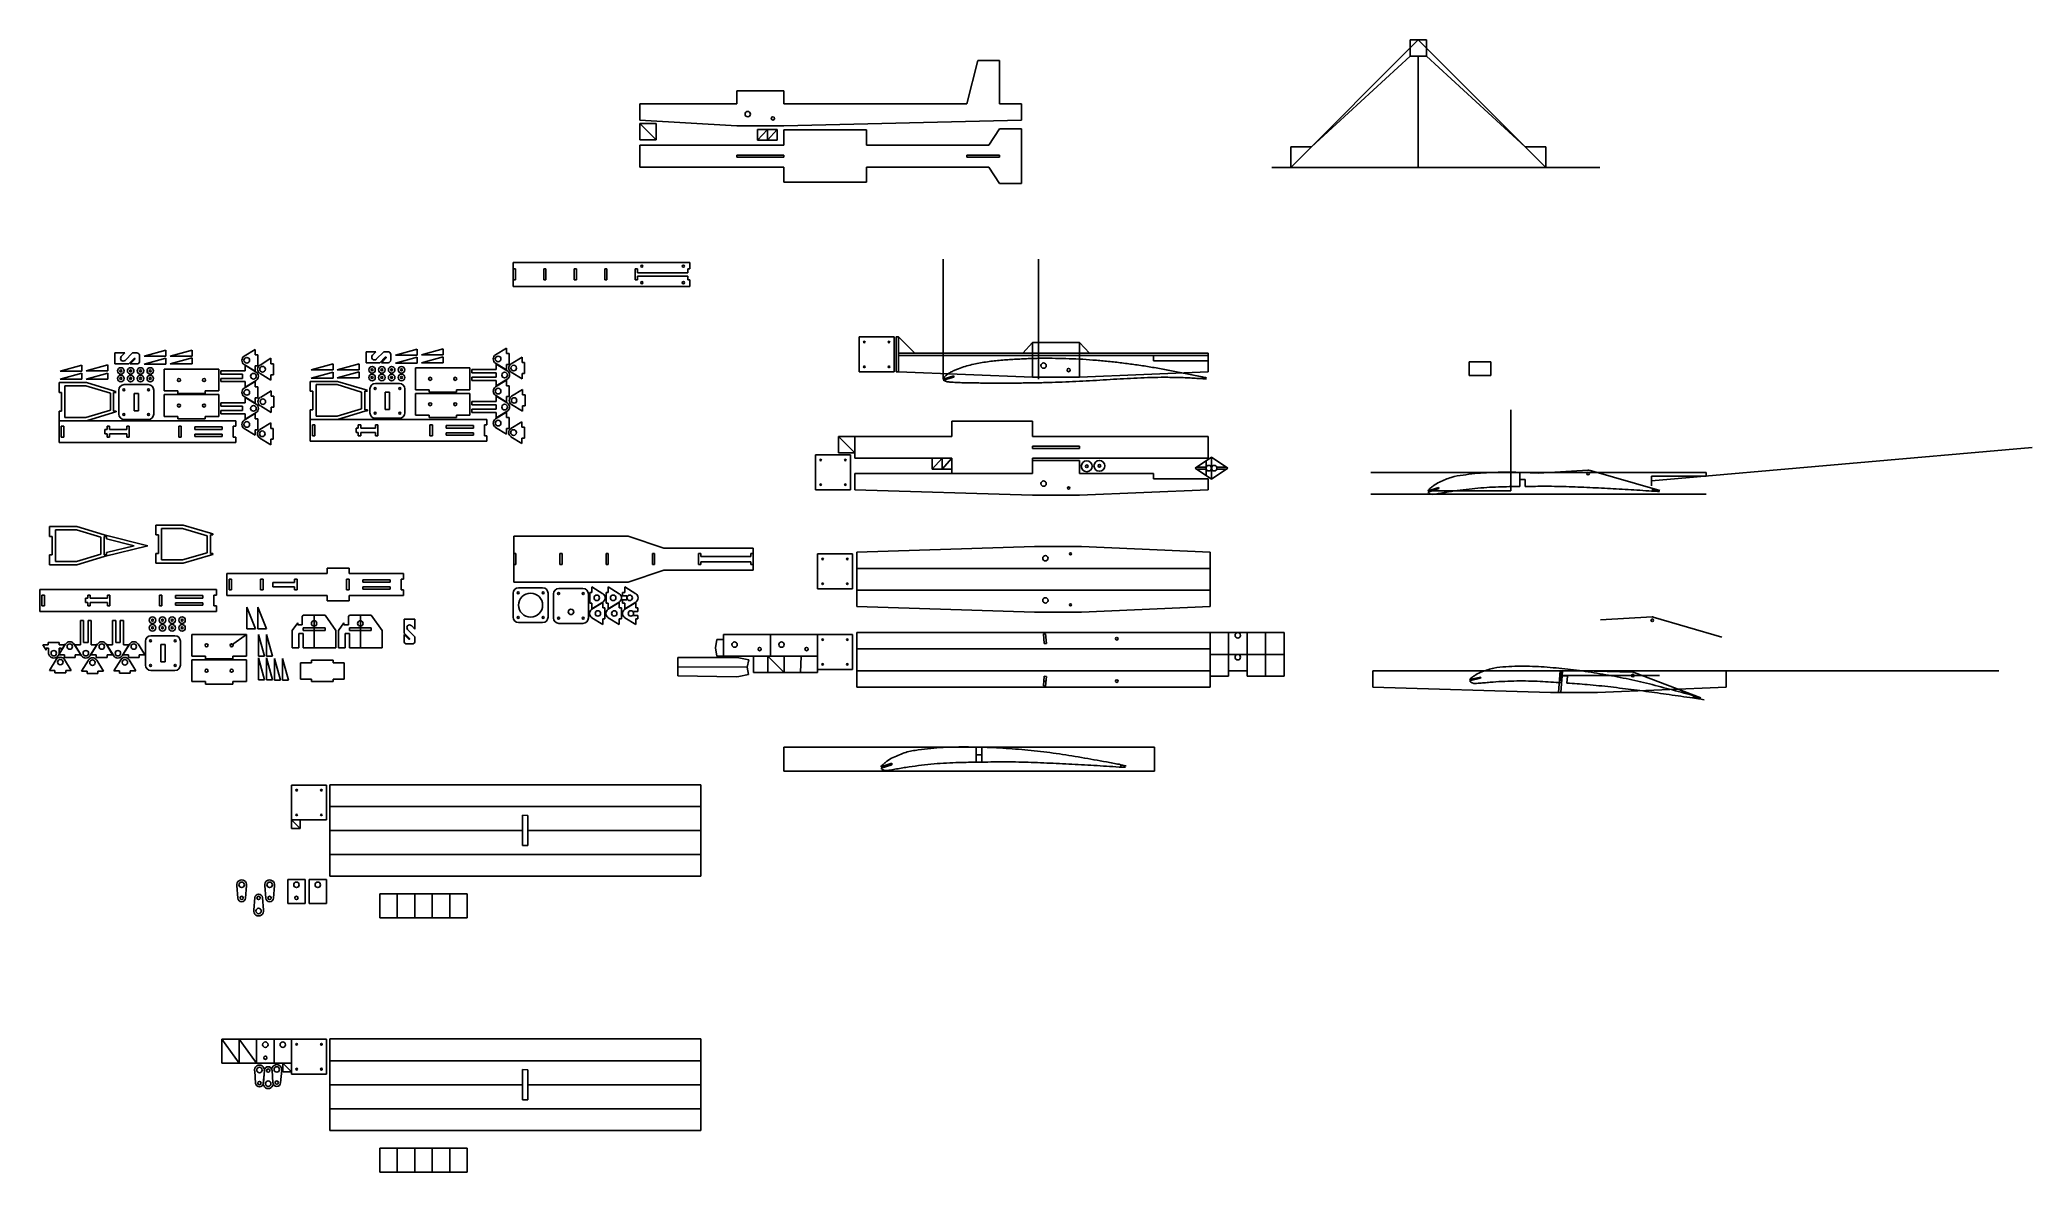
# Model space of a CAD drawing. Header units: millimetres. Extents: x -2 to 1825, y -447 to 591.
import ezdxf

# ---------------------------------------------------------------- set-up
doc = ezdxf.new("R2010")
doc.units = ezdxf.units.MM

# ---------------------------------------------------------------- blocks, each defined once
blk = doc.blocks.new('*U1')
for radius in [3, 0.9]:
    blk.add_circle((0, 0), radius)
blk = doc.blocks.new('*U2')
at = {"color": 0, "linetype": 'ByBlock', "lineweight": -2, "transparency": 16777216}
for p in [(0, 7), (0, 0), (9, 7), (9, 0), (18, 7), (18, 0), (27, 7), (27, 0)]:
    blk.add_blockref('*U1', p, dxfattribs=at)
blk = doc.blocks.new('*U4')
for radius in [3, 0.9]:
    blk.add_circle((0, 0), radius)
blk = doc.blocks.new('*U5')
at = {"color": 0, "linetype": 'ByBlock', "lineweight": -2, "transparency": 16777216}
for p in [(0, 7), (0, 0), (9, 7), (9, 0), (18, 7), (18, 0), (27, 7), (27, 0)]:
    blk.add_blockref('*U4', p, dxfattribs=at)
blk = doc.blocks.new('*U6')
for radius in [3, 0.9]:
    blk.add_circle((0, 0), radius)
blk = doc.blocks.new('*U7')
at = {"color": 0, "linetype": 'ByBlock', "lineweight": -2, "transparency": 16777216}
for p in [(0, 7), (0, 0), (9, 7), (9, 0), (18, 7), (18, 0), (27, 7), (27, 0)]:
    blk.add_blockref('*U6', p, dxfattribs=at)

msp = doc.modelspace()

# ---------------------------------------------------------------- linework, layer by layer
for p, q in [((1262, 591.1), (1145, 474.1)), ((1254.5, 591.1), (1269.5, 591.1)), ((1254.5, 591.1), (1254.5, 576.1)), ((1262, 591.1), (1379, 474.1)), ((1269.5, 591.1), (1269.5, 576.1)), ((848.1, 532.3), (858.1, 572.3)), ((878.1, 572.3), (858.1, 572.3)), ((878.1, 572.3), (878.1, 532.3)), ((1164, 493.1), (1254.5, 576.1)), ((1269.5, 576.1), (1254.5, 576.1)), ((1262, 576.1), (1262, 474.1)), ((1269.5, 576.1), (1360, 493.1)), ((548.1, 532.3), (637.2, 532.3)), ((548.1, 532.3), (548.1, 517.3)), ((637.2, 544.3), (680.2, 544.3)), ((637.2, 544.3), (637.2, 532.3)), ((680.2, 544.3), (680.2, 532.3)), ((680.2, 532.3), (848.1, 532.3)), ((878.1, 532.3), (898.1, 532.3)), ((898.1, 532.3), (898.1, 517.3)), ((548.1, 517.3), (637.2, 512.3)), ((548.1, 514.3), (548.1, 499.3)), ((563.1, 499.3), (548.1, 514.3)), ((548.1, 514.3), (548.1, 499.3)), ((548.1, 514.3), (563.1, 514.3)), ((563.1, 514.3), (563.1, 499.3)), ((637.2, 512.3), (680.2, 512.3)), ((680.2, 512.3), (898.1, 517.3)), ((548.1, 499.3), (563.1, 499.3)), ((548.1, 494.5), (548.1, 474.5)), ((680.2, 494.5), (548.1, 494.5)), ((656.2, 499), (665.2, 509)), ((674.2, 509), (656.2, 509)), ((656.2, 509), (656.2, 499)), ((674.2, 499), (656.2, 499)), ((665.2, 499), (674.2, 509)), ((665.2, 509), (665.2, 499)), ((674.2, 509), (674.2, 499)), ((680.2, 508.5), (756.2, 508.5)), ((680.2, 508.5), (680.2, 494.5)), ((756.2, 508.5), (756.2, 494.5)), ((868.1, 494.5), (756.2, 494.5)), ((868.1, 494.5), (878.1, 509.5)), ((898.1, 509.5), (878.1, 509.5)), ((898.1, 459.5), (898.1, 509.5)), ((637.2, 485.5), (680.2, 485.5)), ((637.2, 485.5), (637.2, 483.5)), ((637.2, 483.5), (680.2, 483.5)), ((680.2, 485.5), (680.2, 483.5)), ((878.1, 485.5), (848.1, 485.5)), ((848.1, 485.5), (848.1, 483.5)), ((878.1, 483.5), (848.1, 483.5)), ((878.1, 485.5), (878.1, 483.5)), ((1145, 474.1), (1145, 493.1)), ((1145, 493.1), (1164, 493.1)), ((1379, 493.1), (1360, 493.1)), ((1379, 474.1), (1379, 493.1)), ((548.1, 474.5), (680.2, 474.5)), ((680.2, 474.5), (680.2, 460.5)), ((680.2, 460.5), (756.2, 460.5)), ((756.2, 474.5), (868.1, 474.5)), ((756.2, 474.5), (756.2, 460.5)), ((868.1, 474.5), (878.1, 459.5)), ((898.1, 459.5), (878.1, 459.5)), ((1127.8, 474.1), (1428.3, 474.1)), ((432.1, 387), (432.1, 365)), ((434.1, 387), (432.1, 387)), ((434.1, 387), (494.1, 387)), ((594.1, 387), (494.1, 387)), ((594.1, 381), (594.1, 387)), ((826.2, 280), (826.2, 390)), ((913.7, 280), (913.7, 390)), ((434.1, 381), (432.1, 381)), ((432.1, 381), (432.1, 371)), ((434.1, 371), (432.1, 371)), ((434.1, 381), (434.1, 371)), ((462.1, 381), (460.1, 381)), ((460.1, 381), (460.1, 371)), ((462.1, 371), (460.1, 371)), ((462.1, 381), (462.1, 371)), ((490.1, 381), (488.1, 381)), ((488.1, 381), (488.1, 371)), ((490.1, 371), (488.1, 371)), ((490.1, 381), (490.1, 371)), ((518.1, 381), (516.1, 381)), ((516.1, 381), (516.1, 371)), ((518.1, 371), (516.1, 371)), ((518.1, 381), (518.1, 371)), ((544.1, 381), (544.1, 371)), ((544.1, 381), (546.1, 381)), ((544.1, 371), (546.1, 371)), ((546.1, 381), (546.1, 377.5)), ((592.1, 377.5), (546.1, 377.5)), ((546.1, 374.5), (592.1, 374.5)), ((546.1, 374.5), (546.1, 371)), ((592.1, 381), (594.1, 381)), ((592.1, 381), (592.1, 377.5)), ((592.1, 374.5), (592.1, 371)), ((592.1, 371), (594.1, 371)), ((594.1, 365), (594.1, 371)), ((432.1, 365), (434.1, 365)), ((494.1, 365), (434.1, 365)), ((494.1, 365), (544.1, 365)), ((544.1, 365), (594.1, 365)), ((781.4, 318.7), (749.4, 318.7)), ((749.4, 318.7), (749.4, 286.7)), ((781.4, 286.7), (781.4, 318.7)), ((783.4, 286.7), (783.4, 318.7)), ((783.4, 318.7), (785.4, 318.7)), ((785.4, 318.7), (785.4, 303.7)), ((800.4, 303.7), (785.4, 318.7)), ((785.4, 318.7), (785.4, 303.7)), ((899.4, 303.7), (908.4, 313.7)), ((908.4, 281.7), (908.4, 313.7)), ((908.4, 313.7), (951.4, 313.7)), ((908.4, 313.7), (908.4, 303.7)), ((951.4, 281.7), (951.4, 313.7)), ((960.4, 303.7), (951.4, 313.7)), ((951.4, 313.7), (951.4, 303.7)), ((36.7, 292.7), (16.7, 287.2)), ((36.7, 287.2), (36.7, 292.7)), ((60.5, 293), (40.5, 287.5)), ((60.5, 287.5), (60.5, 293)), ((66.9, 304), (76, 304)), ((66.9, 294), (66.9, 304)), ((79.6, 294), (66.9, 294)), ((72.8, 300.8), (76, 304)), ((76.3, 297.2), (83.1, 304)), ((84.6, 299), (79.6, 294)), ((85.3, 298.3), (81, 294)), ((87.1, 294), (81, 294)), ((83.1, 304), (87.1, 304)), ((89.6, 301.5), (89.6, 296.5)), ((113.8, 306.5), (93.8, 301)), ((93.8, 301), (113.8, 301)), ((113.8, 299.2), (93.8, 293.7)), ((93.8, 293.7), (113.8, 293.7)), ((113.8, 301), (113.8, 306.5)), ((113.8, 293.7), (113.8, 299.2)), ((137.7, 306.7), (117.7, 301.2)), ((117.7, 301.2), (137.7, 301.2)), ((137.7, 299.4), (117.7, 293.9)), ((117.7, 293.9), (137.7, 293.9)), ((137.7, 301.2), (137.7, 306.7)), ((137.7, 293.9), (137.7, 299.4)), ((195.6, 307.3), (185.6, 301.2)), ((195.6, 287.3), (185.6, 293.5)), ((186.3, 287.7), (186.3, 292.7)), ((186.3, 292.7), (196.4, 286.5)), ((195.6, 302.3), (195.6, 307.3)), ((197.9, 302.3), (195.6, 302.3)), ((197.9, 292.3), (195.6, 292.3)), ((195.6, 292.3), (195.6, 287.3)), ((197.9, 302.3), (197.9, 292.3)), ((210, 299.1), (200, 292.9)), ((210, 294.1), (210, 299.1)), ((212.3, 294.1), (210, 294.1)), ((212.3, 294.1), (212.3, 284.1)), ((267, 293.9), (247, 288.4)), ((267, 288.4), (267, 293.9)), ((290.8, 294.1), (270.8, 288.6)), ((290.8, 288.6), (290.8, 294.1)), ((297.2, 305.1), (306.3, 305.1)), ((297.2, 295.1), (297.2, 305.1)), ((309.9, 295.1), (297.2, 295.1)), ((303.1, 301.9), (306.3, 305.1)), ((306.6, 298.4), (313.4, 305.1)), ((314.9, 300.1), (309.9, 295.1)), ((315.6, 299.4), (311.3, 295.1)), ((317.4, 295.1), (311.3, 295.1)), ((313.4, 305.1), (317.4, 305.1)), ((319.9, 302.6), (319.9, 297.6)), ((344.1, 307.6), (324.1, 302.1)), ((324.1, 302.1), (344.1, 302.1)), ((344.1, 300.3), (324.1, 294.8)), ((324.1, 294.8), (344.1, 294.8)), ((344.1, 302.1), (344.1, 307.6)), ((344.1, 294.8), (344.1, 300.3)), ((368, 307.9), (348, 302.4)), ((348, 302.4), (368, 302.4)), ((368, 300.6), (348, 295.1)), ((348, 295.1), (368, 295.1)), ((368, 302.4), (368, 307.9)), ((368, 295.1), (368, 300.6)), ((426, 308.5), (415.9, 302.3)), ((426, 288.5), (415.9, 294.6)), ((416.6, 288.8), (416.6, 293.8)), ((416.6, 293.8), (426.7, 287.7)), ((426, 303.5), (426, 308.5)), ((428.3, 303.5), (426, 303.5)), ((428.3, 293.5), (426, 293.5)), ((426, 293.5), (426, 288.5)), ((428.3, 303.5), (428.3, 293.5)), ((440.3, 300.2), (430.3, 294)), ((440.3, 295.2), (440.3, 300.2)), ((442.6, 295.2), (440.3, 295.2)), ((442.6, 295.2), (442.6, 285.2)), ((785.4, 303.7), (1069.3, 303.7)), ((785.4, 303.7), (785.4, 301.7)), ((785.4, 303.7), (800.4, 303.7)), ((785.4, 301.7), (1069.3, 301.7)), ((785.4, 301.7), (785.4, 286.7)), ((908.4, 303.7), (899.4, 303.7)), ((951.4, 303.7), (960.4, 303.7)), ((1019.3, 296.7), (1019.3, 301.7)), ((1069.3, 296.7), (1019.3, 296.7)), ((1069.3, 303.7), (1069.3, 301.7)), ((1069.3, 301.7), (1069.3, 286.7)), ((1069.3, 301.7), (1069.3, 296.7)), ((1308.5, 295.9), (1308.5, 283.4)), ((1328.5, 295.9), (1308.5, 295.9)), ((1328.5, 283.4), (1328.5, 295.9)), ((15.8, 276.8), (15.8, 267.8)), ((40.8, 276.8), (15.8, 276.8)), ((16.7, 287.2), (36.7, 287.2)), ((36.7, 285.4), (16.7, 279.9)), ((16.7, 279.9), (36.7, 279.9)), ((36.7, 279.9), (36.7, 285.4)), ((40.5, 287.5), (60.5, 287.5)), ((60.5, 285.6), (40.5, 280.1)), ((40.5, 280.1), (60.5, 280.1)), ((65.8, 269.3), (40.8, 276.8)), ((60.5, 280.1), (60.5, 285.6)), ((97.5, 275), (75.5, 275)), ((112.2, 289.2), (162.2, 289.2)), ((112.2, 269.2), (112.2, 289.2)), ((162.2, 289.2), (162.2, 269.2)), ((184, 287.7), (164, 287.7)), ((164, 287.7), (164, 284.7)), ((184, 284.7), (164, 284.7)), ((184, 280.7), (164, 280.7)), ((164, 280.7), (164, 277.7)), ((184, 277.7), (164, 277.7)), ((184, 287.7), (186.3, 287.7)), ((184, 280.7), (184, 284.7)), ((184, 277.7), (186.3, 277.7)), ((195.6, 277.9), (185.6, 271.7)), ((186.3, 272.7), (196.4, 278.8)), ((186.3, 277.7), (186.3, 272.7)), ((195.6, 272.9), (195.6, 277.9)), ((210, 279.1), (200, 285.2)), ((212.3, 284.1), (210, 284.1)), ((210, 284.1), (210, 279.1)), ((246.1, 278), (246.1, 269)), ((271.1, 278), (246.1, 278)), ((247, 288.4), (267, 288.4)), ((267, 286.5), (247, 281)), ((247, 281), (267, 281)), ((251.4, 246), (251.4, 275)), ((270.7, 275), (251.4, 275)), ((267, 281), (267, 286.5)), ((293.1, 268.2), (270.7, 275)), ((270.8, 288.6), (290.8, 288.6)), ((290.8, 286.8), (270.8, 281.3)), ((270.8, 281.3), (290.8, 281.3)), ((296.1, 270.5), (271.1, 278)), ((290.8, 281.3), (290.8, 286.8)), ((327.8, 276.1), (305.8, 276.1)), ((342.5, 290.3), (392.5, 290.3)), ((342.5, 270.3), (342.5, 290.3)), ((392.5, 290.3), (392.5, 270.3)), ((416.6, 288.8), (394.3, 288.8)), ((394.3, 288.8), (394.3, 285.8)), ((416.6, 285.8), (394.3, 285.8)), ((416.6, 281.8), (394.3, 281.8)), ((394.3, 281.8), (394.3, 278.8)), ((416.6, 278.8), (394.3, 278.8)), ((426, 279), (415.9, 272.9)), ((416.6, 281.8), (416.6, 285.8)), ((416.6, 273.8), (426.7, 280)), ((416.6, 278.8), (416.6, 273.8)), ((426, 274), (426, 279)), ((428.3, 274), (426, 274)), ((428.3, 274), (428.3, 264)), ((440.3, 280.2), (430.3, 286.4)), ((442.6, 285.2), (440.3, 285.2)), ((440.3, 285.2), (440.3, 280.2)), ((749.4, 286.7), (781.4, 286.7)), ((785.4, 286.7), (783.4, 286.7)), ((785.4, 286.7), (908.4, 281.7)), ((826.2, 280), (836.2, 282.9)), ((836.2, 281.9), (826.5, 279.1)), ((836.2, 282.9), (836.2, 281.9)), ((908.4, 281.7), (951.4, 281.7)), ((951.4, 281.7), (1069.3, 286.7)), ((1308.5, 283.4), (1328.5, 283.4)), ((18.1, 267.8), (15.8, 267.8)), ((18.1, 250.8), (18.1, 267.8)), ((21.1, 244.8), (21.1, 273.8)), ((40.4, 273.8), (21.1, 273.8)), ((62.8, 267.1), (40.4, 273.8)), ((62.8, 251.5), (62.8, 267.1)), ((68.1, 268.7), (65.8, 269.3)), ((65.8, 250.8), (65.8, 267.8)), ((68.1, 267.8), (65.8, 267.8)), ((65.8, 266.8), (65.8, 251.8)), ((70.5, 270), (70.5, 248)), ((84.5, 251), (84.5, 267)), ((84.5, 267), (88.5, 267)), ((88.5, 251), (88.5, 267)), ((102.5, 248), (102.5, 270)), ((112.2, 269.2), (124.7, 269.2)), ((112.2, 265.8), (162.2, 265.8)), ((112.2, 245.8), (112.2, 265.8)), ((124.7, 269.2), (124.7, 266.9)), ((149.7, 266.9), (124.7, 266.9)), ((149.7, 269.2), (162.2, 269.2)), ((149.7, 269.2), (149.7, 266.9)), ((162.2, 265.8), (162.2, 245.8)), ((184, 258.2), (164, 258.2)), ((164, 258.2), (164, 255.2)), ((184, 258.2), (186.3, 258.2)), ((195.6, 257.9), (185.6, 264)), ((186.3, 258.2), (186.3, 263.2)), ((186.3, 263.2), (196.4, 257.1)), ((197.9, 272.9), (195.6, 272.9)), ((197.9, 262.9), (195.6, 262.9)), ((195.6, 262.9), (195.6, 257.9)), ((197.9, 272.9), (197.9, 262.9)), ((210.3, 269.4), (200.3, 263.2)), ((210.3, 264.4), (210.3, 269.4)), ((212.6, 264.4), (210.3, 264.4)), ((212.6, 264.4), (212.6, 254.4)), ((248.4, 269), (246.1, 269)), ((248.4, 252), (248.4, 269)), ((293.1, 252.7), (293.1, 268.2)), ((298.4, 269.9), (296.1, 270.5)), ((296.1, 252), (296.1, 269)), ((298.4, 269), (296.1, 269)), ((300.8, 271.1), (300.8, 249.1)), ((314.8, 252.1), (314.8, 268.1)), ((314.8, 268.1), (318.8, 268.1)), ((318.8, 252.1), (318.8, 268.1)), ((332.8, 249.1), (332.8, 271.1)), ((342.5, 270.3), (355, 270.3)), ((342.5, 267), (392.5, 267)), ((342.5, 247), (342.5, 267)), ((355, 270.3), (355, 268)), ((380, 268), (355, 268)), ((380, 270.3), (392.5, 270.3)), ((380, 270.3), (380, 268)), ((392.5, 267), (392.5, 247)), ((416.6, 259.4), (394.3, 259.4)), ((394.3, 259.4), (394.3, 256.4)), ((416.6, 256.4), (394.3, 256.4)), ((426, 259), (415.9, 265.2)), ((416.6, 259.4), (416.6, 264.4)), ((416.6, 264.4), (426.7, 258.2)), ((416.6, 252.4), (416.6, 256.4)), ((428.3, 264), (426, 264)), ((426, 264), (426, 259)), ((440.7, 270.5), (430.6, 264.4)), ((440.7, 250.5), (430.6, 256.7)), ((440.7, 265.5), (440.7, 270.5)), ((443, 265.5), (440.7, 265.5)), ((443, 265.5), (443, 255.5)), ((15.8, 250.8), (15.8, 241.8)), ((18.1, 250.8), (15.8, 250.8)), ((17.8, 241.8), (15.8, 241.8)), ((15.8, 241.8), (15.8, 221.8)), ((40.8, 241.8), (15.8, 241.8)), ((17.8, 241.8), (77.8, 241.8)), ((40.4, 244.8), (21.1, 244.8)), ((40.4, 244.8), (62.8, 251.5)), ((40.8, 241.8), (65.8, 249.3)), ((68.1, 250.8), (65.8, 250.8)), ((65.8, 249.3), (68.1, 249.9)), ((68.1, 250.8), (68.1, 249.9)), ((75.5, 243), (97.5, 243)), ((177.8, 241.8), (77.8, 241.8)), ((84.5, 251), (88.5, 251)), ((112.2, 245.8), (124.7, 245.8)), ((124.7, 245.8), (124.7, 243.5)), ((149.7, 243.5), (124.7, 243.5)), ((149.7, 245.8), (162.2, 245.8)), ((149.7, 245.8), (149.7, 243.5)), ((184, 255.2), (164, 255.2)), ((184, 251.2), (164, 251.2)), ((164, 251.2), (164, 248.2)), ((184, 248.2), (164, 248.2)), ((177.8, 236.8), (177.8, 241.8)), ((184, 251.2), (184, 255.2)), ((184, 248.2), (186.3, 248.2)), ((195.6, 248.5), (185.6, 242.4)), ((186.3, 243.2), (196.4, 249.4)), ((186.3, 248.2), (186.3, 243.2)), ((195.6, 243.5), (195.6, 248.5)), ((197.9, 243.5), (195.6, 243.5)), ((197.9, 243.5), (197.9, 233.5)), ((209.8, 239.9), (199.8, 233.7)), ((210.3, 249.4), (200.3, 255.6)), ((209.8, 234.9), (209.8, 239.9)), ((212.6, 254.4), (210.3, 254.4)), ((210.3, 254.4), (210.3, 249.4)), ((246.1, 252), (246.1, 223)), ((248.4, 252), (246.1, 252)), ((408.1, 243), (246.1, 243)), ((248.1, 238), (250.4, 238)), ((248.1, 238), (248.1, 228)), ((250.4, 238), (250.4, 228)), ((270.7, 246), (251.4, 246)), ((270.7, 246), (293.1, 252.7)), ((271.1, 243), (296.1, 250.5)), ((290.1, 238), (290.1, 235)), ((290.1, 238), (292.4, 238)), ((292.4, 238), (292.4, 235)), ((298.4, 252), (296.1, 252)), ((296.1, 250.5), (298.4, 251)), ((298.4, 252), (298.4, 251)), ((305.8, 244.1), (327.8, 244.1)), ((305.8, 238), (305.8, 235)), ((305.8, 238), (308.1, 238)), ((308.1, 238), (308.1, 228)), ((314.8, 252.1), (318.8, 252.1)), ((342.5, 247), (355, 247)), ((355, 247), (355, 244.7)), ((380, 244.7), (355, 244.7)), ((355.8, 238), (355.8, 228)), ((355.8, 238), (358.1, 238)), ((358.1, 238), (358.1, 228)), ((380, 247), (392.5, 247)), ((380, 247), (380, 244.7)), ((416.6, 252.4), (394.3, 252.4)), ((394.3, 252.4), (394.3, 249.4)), ((416.6, 249.4), (394.3, 249.4)), ((405.8, 238), (405.8, 228)), ((405.8, 238), (408.1, 238)), ((408.1, 238), (408.1, 243)), ((426, 249.7), (415.9, 243.5)), ((416.6, 244.4), (426.7, 250.5)), ((416.6, 249.4), (416.6, 244.4)), ((426, 244.7), (426, 249.7)), ((428.3, 244.7), (426, 244.7)), ((428.3, 244.7), (428.3, 234.7)), ((440.2, 241), (430.1, 234.9)), ((440.2, 236), (440.2, 241)), ((443, 255.5), (440.7, 255.5)), ((440.7, 255.5), (440.7, 250.5)), ((834.4, 227.5), (834.4, 241.5)), ((908.4, 241.5), (834.4, 241.5)), ((908.4, 241.5), (908.4, 227.5)), ((1346.8, 177.5), (1346.8, 252)), ((15.8, 221.8), (17.8, 221.8)), ((17.8, 236.8), (20.1, 236.8)), ((17.8, 236.8), (17.8, 226.8)), ((17.8, 226.8), (20.1, 226.8)), ((77.8, 221.8), (17.8, 221.8)), ((20.1, 236.8), (20.1, 226.8)), ((59.8, 233.8), (57.8, 233.8)), ((57.8, 233.8), (57.8, 229.8)), ((59.8, 229.8), (57.8, 229.8)), ((59.8, 236.8), (59.8, 233.8)), ((59.8, 236.8), (62.1, 236.8)), ((59.8, 229.8), (59.8, 226.8)), ((59.8, 226.8), (62.1, 226.8)), ((62.1, 236.8), (62.1, 233.8)), ((77.8, 233.8), (62.1, 233.8)), ((77.8, 229.8), (62.1, 229.8)), ((62.1, 229.8), (62.1, 226.8)), ((77.8, 236.8), (77.8, 233.8)), ((77.8, 236.8), (80.1, 236.8)), ((77.8, 229.8), (77.8, 226.8)), ((77.8, 226.8), (80.1, 226.8)), ((77.8, 221.8), (127.8, 221.8)), ((80.1, 236.8), (80.1, 226.8)), ((125.5, 236.8), (125.5, 226.8)), ((125.5, 236.8), (127.8, 236.8)), ((125.5, 226.8), (127.8, 226.8)), ((127.8, 236.8), (127.8, 226.8)), ((127.8, 221.8), (177.8, 221.8)), ((140.3, 236.2), (165.3, 236.2)), ((140.3, 233.9), (140.3, 236.2)), ((140.3, 233.9), (165.3, 233.9)), ((140.3, 229.7), (165.3, 229.7)), ((140.3, 227.4), (140.3, 229.7)), ((140.3, 227.4), (165.3, 227.4)), ((165.3, 233.9), (165.3, 236.2)), ((165.3, 227.4), (165.3, 229.7)), ((175.5, 236.8), (175.5, 226.8)), ((175.5, 236.8), (177.8, 236.8)), ((175.5, 226.8), (177.8, 226.8)), ((177.8, 221.8), (177.8, 226.8)), ((195.6, 228.5), (185.6, 234.7)), ((197.9, 233.5), (195.6, 233.5)), ((195.6, 233.5), (195.6, 228.5)), ((209.8, 219.9), (199.8, 226)), ((212.1, 234.9), (209.8, 234.9)), ((212.1, 224.9), (209.8, 224.9)), ((209.8, 224.9), (209.8, 219.9)), ((212.1, 234.9), (212.1, 224.9)), ((246.1, 223), (408.1, 223)), ((248.1, 228), (250.4, 228)), ((290.1, 235), (288.1, 235)), ((288.1, 235), (288.1, 231)), ((290.1, 231), (288.1, 231)), ((290.1, 231), (290.1, 228)), ((290.1, 228), (292.4, 228)), ((305.8, 235), (292.4, 235)), ((305.8, 231), (292.4, 231)), ((292.4, 231), (292.4, 228)), ((305.8, 231), (305.8, 228)), ((305.8, 228), (308.1, 228)), ((355.8, 228), (358.1, 228)), ((370.6, 237.4), (395.6, 237.4)), ((370.6, 235.1), (370.6, 237.4)), ((370.6, 235.1), (395.6, 235.1)), ((370.6, 230.9), (395.6, 230.9)), ((370.6, 228.6), (370.6, 230.9)), ((370.6, 228.6), (395.6, 228.6)), ((395.6, 235.1), (395.6, 237.4)), ((395.6, 228.6), (395.6, 230.9)), ((405.8, 228), (408.1, 228)), ((408.1, 223), (408.1, 228)), ((426, 229.7), (415.9, 235.8)), ((428.3, 234.7), (426, 234.7)), ((426, 234.7), (426, 229.7)), ((440.2, 221), (430.1, 227.2)), ((442.5, 236), (440.2, 236)), ((442.5, 226), (440.2, 226)), ((440.2, 226), (440.2, 221)), ((442.5, 236), (442.5, 226)), ((730.4, 227.5), (730.4, 212.5)), ((745.4, 212.5), (730.4, 227.5)), ((730.4, 227.5), (730.4, 212.5)), ((730.4, 227.5), (745.4, 227.5)), ((834.4, 227.5), (745.4, 227.5)), ((745.4, 207.5), (745.4, 227.5)), ((745.4, 227.5), (745.4, 212.5)), ((1069.3, 227.5), (908.4, 227.5)), ((1069.3, 227.5), (1069.3, 207.5)), ((741.4, 210.5), (709.4, 210.5)), ((709.4, 210.5), (709.4, 178.5)), ((730.4, 212.5), (745.4, 212.5)), ((741.4, 178.5), (741.4, 210.5)), ((834.4, 207.5), (745.4, 207.5)), ((816.4, 197.5), (825.4, 207.5)), ((834.4, 207.5), (816.4, 207.5)), ((816.4, 207.5), (816.4, 197.5)), ((825.4, 197.5), (834.4, 207.5)), ((825.4, 207.5), (825.4, 197.5)), ((834.4, 207.5), (834.4, 193.5)), ((834.4, 207.5), (834.4, 197.5)), ((951.4, 218.5), (908.4, 218.5)), ((908.4, 216.5), (908.4, 218.5)), ((951.4, 216.5), (908.4, 216.5)), ((951.4, 216.5), (908.4, 216.5)), ((1069.3, 207.5), (908.4, 207.5)), ((908.4, 193.5), (908.4, 207.5)), ((908.4, 193.5), (908.4, 205.5)), ((908.4, 205.5), (951.4, 205.5)), ((951.4, 216.5), (951.4, 218.5)), ((951.4, 193.5), (951.4, 205.5)), ((1057.4, 198.4), (1072.4, 208.4)), ((1067.4, 191.7), (1067.4, 205)), ((1072.4, 188.4), (1072.4, 208.4)), ((1087.4, 198.4), (1072.4, 208.4)), ((1072.4, 208.4), (1072.4, 188.4)), ((1824.8, 217.2), (1475.9, 186.7)), ((745.4, 193.5), (745.4, 178.5)), ((765.4, 193.5), (745.4, 193.5)), ((765.4, 193.5), (908.4, 193.5)), ((834.4, 197.5), (816.4, 197.5)), ((908.4, 193.5), (834.4, 193.5)), ((951.4, 193.5), (1019.3, 193.5)), ((1019.3, 188.5), (1019.3, 193.5)), ((1069.3, 188.5), (1019.3, 188.5)), ((1057.4, 198.4), (1072.4, 188.4)), ((1067.6, 199.4), (1058.9, 199.4)), ((1067.6, 197.4), (1058.9, 197.4)), ((1069.3, 188.5), (1069.3, 178.5)), ((1087.4, 198.4), (1072.4, 188.4)), ((1077.2, 199.4), (1085.9, 199.4)), ((1077.2, 197.4), (1085.9, 197.4)), ((1525.9, 194.5), (1218.5, 194.5)), ((1355, 181.6), (1355, 194.5)), ((1355, 181.6), (1355, 188)), ((1360, 188), (1355, 188)), ((1360, 181.6), (1360, 188)), ((1372.2, 193.9), (1417.5, 196.6)), ((1483.5, 178), (1418.5, 196.5)), ((1525.9, 191), (1475.9, 191)), ((1475.9, 191), (1475.9, 182.2)), ((1525.9, 194.5), (1525.9, 191)), ((709.4, 178.5), (741.4, 178.5)), ((745.4, 178.5), (908.4, 173.5)), ((908.4, 173.5), (951.4, 173.5)), ((951.4, 173.5), (1069.3, 178.5)), ((1525.9, 174.5), (1218.5, 174.5)), ((1270.8, 177.5), (1280.7, 180.7)), ((1270.8, 177.5), (1346.8, 177.5)), ((1280.7, 179.7), (1270.9, 176.5)), ((1280.7, 180.7), (1280.7, 179.7)), ((1483.5, 178), (1476.7, 179)), ((1476.7, 179), (1476.7, 178)), ((1476.7, 178), (1483.1, 177)), ((104.5, 146.2), (104.5, 137.2)), ((129.5, 146.2), (104.5, 146.2)), ((154.5, 138.7), (129.5, 146.2)), ((7.1, 144.8), (7.1, 135.8)), ((32.1, 144.8), (7.1, 144.8)), ((9.4, 135.8), (7.1, 135.8)), ((9.4, 118.8), (9.4, 135.8)), ((12.4, 112.8), (12.4, 141.8)), ((31.6, 141.8), (12.4, 141.8)), ((54.1, 135.1), (31.6, 141.8)), ((57.1, 137.3), (32.1, 144.8)), ((54.1, 119.6), (54.1, 135.1)), ((97.1, 127.3), (57.1, 137.3)), ((57.1, 118.8), (57.1, 135.8)), ((59.4, 135.8), (57.1, 135.8)), ((57.1, 134.8), (57.1, 119.8)), ((59.4, 135.8), (59.4, 133.7)), ((84.7, 127.3), (59.4, 133.7)), ((106.8, 137.2), (104.5, 137.2)), ((106.8, 120.2), (106.8, 137.2)), ((109.8, 114.2), (109.8, 143.2)), ((129, 143.2), (109.8, 143.2)), ((151.5, 136.4), (129, 143.2)), ((151.5, 120.9), (151.5, 136.4)), ((156.8, 138.1), (154.5, 138.7)), ((154.5, 120.2), (154.5, 137.2)), ((156.8, 137.2), (154.5, 137.2)), ((154.5, 136.2), (154.5, 121.2)), ((156.8, 138.1), (156.8, 137.2)), ((467.6, 136), (432.6, 136)), ((432.6, 136), (432.6, 94)), ((537.6, 136), (467.6, 136)), ((570.1, 125), (537.6, 136)), ((7.1, 118.8), (7.1, 109.8)), ((9.4, 118.8), (7.1, 118.8)), ((32.1, 109.8), (7.1, 109.8)), ((31.6, 112.8), (12.4, 112.8)), ((31.6, 112.8), (54.1, 119.6)), ((32.1, 109.8), (57.1, 117.3)), ((57.1, 117.3), (97.1, 127.3)), ((59.4, 118.8), (57.1, 118.8)), ((59.4, 121), (84.7, 127.3)), ((59.4, 121), (59.4, 118.8)), ((104.5, 120.2), (104.5, 111.2)), ((106.8, 120.2), (104.5, 120.2)), ((129.5, 111.2), (104.5, 111.2)), ((129, 114.2), (109.8, 114.2)), ((129, 114.2), (151.5, 120.9)), ((129.5, 111.2), (154.5, 118.7)), ((156.8, 120.2), (154.5, 120.2)), ((154.5, 118.7), (156.8, 119.2)), ((156.8, 120.2), (156.8, 119.2)), ((434.6, 120), (432.6, 120)), ((432.6, 120), (432.6, 110)), ((434.6, 110), (432.6, 110)), ((434.6, 120), (434.6, 110)), ((476.9, 120), (474.9, 120)), ((474.9, 120), (474.9, 110)), ((476.9, 110), (474.9, 110)), ((476.9, 120), (476.9, 110)), ((519.3, 120), (517.3, 120)), ((517.3, 120), (517.3, 110)), ((519.3, 110), (517.3, 110)), ((519.3, 120), (519.3, 110)), ((561.7, 120), (559.7, 120)), ((559.7, 120), (559.7, 110)), ((561.7, 110), (559.7, 110)), ((561.7, 120), (561.7, 110)), ((602.1, 125), (570.1, 125)), ((602.1, 125), (652.1, 125)), ((604.1, 120), (602.1, 120)), ((602.1, 120), (602.1, 110)), ((604.1, 110), (602.1, 110)), ((604.1, 120), (604.1, 117.5)), ((604.1, 117.5), (650.1, 117.5)), ((604.1, 112.5), (650.1, 112.5)), ((604.1, 112.5), (604.1, 110)), ((652.1, 120), (650.1, 120)), ((650.1, 120), (650.1, 117.5)), ((650.1, 112.5), (650.1, 110)), ((652.1, 110), (650.1, 110)), ((652.1, 125), (652.1, 105)), ((652.1, 120), (652.1, 110)), ((743.1, 119.8), (711.1, 119.8)), ((711.1, 119.8), (711.1, 87.8)), ((743.1, 87.8), (743.1, 119.8)), ((747.1, 121.5), (910.1, 126.5)), ((747.1, 106.5), (747.1, 121.5)), ((910.1, 126.5), (953.1, 126.5)), ((953.1, 126.5), (1071, 121.5)), ((1071, 106.5), (1071, 121.5)), ((171.7, 101.7), (169.7, 101.7)), ((169.7, 101.7), (169.7, 81.7)), ((171.7, 101.7), (231.7, 101.7)), ((171.7, 96.7), (174, 96.7)), ((171.7, 96.7), (171.7, 86.7)), ((174, 96.7), (174, 86.7)), ((200.5, 96.7), (200.5, 86.7)), ((200.5, 96.7), (202.8, 96.7)), ((202.8, 96.7), (202.8, 86.7)), ((231.7, 93.7), (211.7, 93.7)), ((211.7, 93.7), (211.7, 89.7)), ((261.7, 101.7), (231.7, 101.7)), ((231.7, 96.7), (231.7, 93.7)), ((231.7, 96.7), (234, 96.7)), ((234, 96.7), (234, 86.7)), ((261.7, 106.7), (281.7, 106.7)), ((261.7, 101.7), (261.7, 106.7)), ((279.4, 96.7), (279.4, 86.7)), ((279.4, 96.7), (281.7, 96.7)), ((281.7, 106.7), (281.7, 101.7)), ((331.7, 101.7), (281.7, 101.7)), ((281.7, 96.7), (281.7, 86.7)), ((294.2, 96.1), (319.2, 96.1)), ((294.2, 93.8), (294.2, 96.1)), ((294.2, 93.8), (319.2, 93.8)), ((319.2, 93.8), (319.2, 96.1)), ((329.4, 96.7), (329.4, 86.7)), ((329.4, 96.7), (331.7, 96.7)), ((331.7, 96.7), (331.7, 101.7)), ((432.6, 94), (467.6, 94)), ((467.6, 94), (537.6, 94)), ((570.1, 105), (537.6, 94)), ((570.1, 105), (602.1, 105)), ((602.1, 105), (652.1, 105)), ((747.1, 86.5), (747.1, 106.5)), ((747.1, 106.5), (910.1, 106.5)), ((953.1, 106.5), (747.1, 106.5)), ((1071, 106.5), (910.1, 106.5)), ((953.1, 106.5), (1071, 106.5)), ((1071, 106.5), (1071, 86.5)), ((0.1, 87.1), (-1.9, 87.1)), ((-1.9, 87.1), (-1.9, 67.1)), ((0.1, 87.1), (60.1, 87.1)), ((0.1, 82.1), (2.4, 82.1)), ((0.1, 82.1), (0.1, 72.1)), ((2.4, 82.1), (2.4, 72.1)), ((40.1, 79.1), (40.1, 75.1)), ((42.1, 79.1), (40.1, 79.1)), ((42.1, 75.1), (40.1, 75.1)), ((42.1, 82.1), (42.1, 79.1)), ((42.1, 82.1), (44.4, 82.1)), ((42.1, 75.1), (42.1, 72.1)), ((44.4, 82.1), (44.4, 79.1)), ((60.1, 79.1), (44.4, 79.1)), ((60.1, 75.1), (44.4, 75.1)), ((44.4, 75.1), (44.4, 72.1)), ((160.1, 87.1), (60.1, 87.1)), ((60.1, 82.1), (60.1, 79.1)), ((60.1, 82.1), (62.4, 82.1)), ((60.1, 75.1), (60.1, 72.1)), ((62.4, 82.1), (62.4, 72.1)), ((107.8, 82.1), (107.8, 72.1)), ((107.8, 82.1), (110.1, 82.1)), ((110.1, 82.1), (110.1, 72.1)), ((122.6, 81.5), (147.6, 81.5)), ((122.6, 79.2), (122.6, 81.5)), ((122.6, 79.2), (147.6, 79.2)), ((122.6, 75), (147.6, 75)), ((122.6, 72.7), (122.6, 75)), ((147.6, 79.2), (147.6, 81.5)), ((147.6, 72.7), (147.6, 75)), ((157.8, 82.1), (157.8, 72.1)), ((157.8, 82.1), (160.1, 82.1)), ((160.1, 82.1), (160.1, 87.1)), ((169.7, 81.7), (171.7, 81.7)), ((171.7, 86.7), (174, 86.7)), ((231.7, 81.7), (171.7, 81.7)), ((200.5, 86.7), (202.8, 86.7)), ((231.7, 89.7), (211.7, 89.7)), ((231.7, 89.7), (231.7, 86.7)), ((231.7, 86.7), (234, 86.7)), ((231.7, 81.7), (261.7, 81.7)), ((261.7, 76.7), (261.7, 81.7)), ((281.7, 76.7), (261.7, 76.7)), ((279.4, 86.7), (281.7, 86.7)), ((281.7, 81.7), (331.7, 81.7)), ((281.7, 81.7), (281.7, 76.7)), ((294.2, 89.6), (319.2, 89.6)), ((294.2, 87.3), (294.2, 89.6)), ((294.2, 87.3), (319.2, 87.3)), ((319.2, 87.3), (319.2, 89.6)), ((329.4, 86.7), (331.7, 86.7)), ((331.7, 81.7), (331.7, 86.7)), ((432.1, 83.8), (432.1, 61.8)), ((459.1, 88.8), (437.1, 88.8)), ((464.1, 61.8), (464.1, 83.8)), ((469.1, 83.1), (469.1, 61.1)), ((496.1, 88.1), (474.1, 88.1)), ((501.1, 61.1), (501.1, 83.1)), ((502.3, 84.5), (504.3, 84.5)), ((502.3, 84.5), (502.3, 74.5)), ((502.3, 74.5), (504.3, 74.5)), ((504.3, 84.5), (504.3, 89.5)), ((504.3, 89.5), (514.3, 83.3)), ((504.3, 69.5), (514.3, 75.6)), ((514.3, 75.2), (504.3, 69)), ((504.3, 74.5), (504.3, 69.5)), ((514.3, 70.2), (514.3, 75.2)), ((517.3, 84.5), (519.3, 84.5)), ((517.3, 84.5), (517.3, 74.5)), ((517.3, 74.5), (519.3, 74.5)), ((519.3, 84.5), (519.3, 89.5)), ((519.3, 89.5), (529.3, 83.3)), ((519.3, 69.5), (529.3, 75.6)), ((529.3, 75.2), (519.3, 69)), ((519.3, 74.5), (519.3, 69.5)), ((529.3, 70.2), (529.3, 75.2)), ((532.4, 84.5), (534.4, 84.5)), ((532.4, 84.5), (532.4, 81.4)), ((536.4, 81.4), (532.4, 81.4)), ((536.4, 77.6), (532.4, 77.6)), ((532.4, 77.6), (532.4, 74.5)), ((532.4, 74.5), (534.4, 74.5)), ((534.4, 84.5), (534.4, 89.5)), ((534.4, 89.5), (544.5, 83.3)), ((534.4, 69.5), (544.5, 75.6)), ((544.5, 75.2), (534.4, 69)), ((534.4, 74.5), (534.4, 69.5)), ((536.4, 77.6), (536.4, 81.4)), ((544.5, 70.2), (544.5, 75.2)), ((711.1, 87.8), (743.1, 87.8)), ((910.1, 86.5), (747.1, 86.5)), ((953.1, 86.5), (747.1, 86.5)), ((747.1, 86.5), (747.1, 71.5)), ((1071, 86.5), (910.1, 86.5)), ((953.1, 86.5), (1071, 86.5)), ((1071, 86.5), (1071, 71.5)), ((-1.9, 67.1), (0.1, 67.1)), ((0.1, 72.1), (2.4, 72.1)), ((60.1, 67.1), (0.1, 67.1)), ((35.3, 38.7), (35.3, 58.7)), ((38.3, 58.7), (35.3, 58.7)), ((38.3, 38.7), (38.3, 58.7)), ((42.1, 72.1), (44.4, 72.1)), ((42.3, 38.7), (42.3, 58.7)), ((45.3, 58.7), (42.3, 58.7)), ((45.3, 38.7), (45.3, 58.7)), ((60.1, 72.1), (62.4, 72.1)), ((60.1, 67.1), (110.1, 67.1)), ((64.7, 38.7), (64.7, 58.7)), ((67.7, 58.7), (64.7, 58.7)), ((67.7, 38.7), (67.7, 58.7)), ((71.7, 38.7), (71.7, 58.7)), ((74.7, 58.7), (71.7, 58.7)), ((74.7, 38.7), (74.7, 58.7)), ((107.8, 72.1), (110.1, 72.1)), ((110.1, 67.1), (160.1, 67.1)), ((122.6, 72.7), (147.6, 72.7)), ((157.8, 72.1), (160.1, 72.1)), ((160.1, 67.1), (160.1, 72.1)), ((188, 71.1), (188, 51.1)), ((196, 51.1), (188, 71.1)), ((197.9, 71.1), (197.9, 51.1)), ((205.9, 51.1), (197.9, 71.1)), ((234.6, 56.7), (229.6, 49.7)), ((234.6, 56.7), (234.6, 54.7)), ((239.6, 63.7), (238.6, 62.3)), ((238.6, 54.7), (238.6, 62.3)), ((259.6, 63.7), (239.6, 63.7)), ((249.6, 63.7), (249.6, 33.7)), ((259.6, 63.7), (269.6, 49.7)), ((277, 56.7), (272, 49.7)), ((277, 56.7), (277, 54.7)), ((282, 63.7), (281, 62.3)), ((281, 54.7), (281, 62.3)), ((302, 63.7), (282, 63.7)), ((292, 63.7), (292, 33.7)), ((302, 63.7), (312, 49.7)), ((332.1, 47.2), (332.1, 59.9)), ((332.1, 59.9), (342.1, 59.9)), ((342.1, 59.9), (342.1, 50.7)), ((437.1, 56.8), (459.1, 56.8)), ((474.1, 56.1), (496.1, 56.1)), ((514.3, 55.2), (504.3, 61.3)), ((516.3, 70.2), (514.3, 70.2)), ((516.3, 60.2), (514.3, 60.2)), ((514.3, 60.2), (514.3, 55.2)), ((516.3, 60.2), (516.3, 70.2)), ((529.3, 55.2), (519.3, 61.3)), ((531.3, 70.2), (529.3, 70.2)), ((531.3, 60.2), (529.3, 60.2)), ((529.3, 60.2), (529.3, 55.2)), ((531.3, 60.2), (531.3, 70.2)), ((544.5, 55.2), (534.4, 61.3)), ((546.5, 67.1), (542.5, 67.1)), ((542.5, 63.3), (542.5, 67.1)), ((546.5, 63.3), (542.5, 63.3)), ((546.5, 70.2), (544.5, 70.2)), ((546.5, 60.2), (544.5, 60.2)), ((544.5, 60.2), (544.5, 55.2)), ((546.5, 67.1), (546.5, 70.2)), ((546.5, 60.2), (546.5, 63.3)), ((747.1, 71.5), (910.1, 66.5)), ((910.1, 66.5), (953.1, 66.5)), ((953.1, 66.5), (1071, 71.5)), ((1429, 59.4), (1476.3, 62.1)), ((1540.4, 43.5), (1477.4, 61.9)), ((5.9, 38.7), (5.9, 36.4)), ((5.9, 38.7), (15.9, 38.7)), ((15.6, 27.1), (21.7, 37.2)), ((15.9, 38.7), (15.9, 36.4)), ((35.6, 27.1), (29.4, 37.2)), ((35.3, 38.7), (35.3, 36.4)), ((38.3, 38.7), (42.3, 38.7)), ((44.9, 27.1), (51.1, 37.2)), ((45.3, 38.7), (45.3, 36.4)), ((64.9, 27.1), (58.8, 37.2)), ((64.7, 38.7), (64.7, 36.4)), ((67.7, 38.7), (71.7, 38.7)), ((74.3, 27.1), (80.5, 37.2)), ((74.7, 38.7), (74.7, 36.4)), ((94.3, 27.1), (88.2, 37.2)), ((95, 39.8), (95, 17.8)), ((122, 44.8), (100, 44.8)), ((109, 20.8), (109, 36.8)), ((109, 36.8), (113, 36.8)), ((113, 20.8), (113, 36.8)), ((127, 17.8), (127, 39.8)), ((137.5, 46), (187.5, 46)), ((137.5, 26), (137.5, 46)), ((174, 36), (187.5, 46)), ((187.5, 46), (187.5, 26)), ((188, 51.1), (196, 51.1)), ((197.9, 51.1), (205.9, 51.1)), ((198.6, 46), (198.6, 26)), ((204.1, 26), (198.6, 46)), ((206, 46), (206, 26)), ((211.5, 26), (206, 46)), ((229.6, 33.7), (229.6, 49.7)), ((234.6, 54.7), (238.6, 54.7)), ((235.6, 46.7), (239.6, 46.7)), ((235.6, 33.7), (235.6, 46.7)), ((259.6, 52), (239.6, 52)), ((239.6, 52), (239.6, 49.7)), ((239.6, 49.7), (249.6, 49.7)), ((239.6, 33.7), (239.6, 46.7)), ((249.6, 49.7), (259.6, 49.7)), ((259.6, 49.7), (259.6, 52)), ((269.6, 33.7), (269.6, 49.7)), ((272, 33.7), (272, 49.7)), ((277, 54.7), (281, 54.7)), ((278, 46.7), (282, 46.7)), ((278, 33.7), (278, 46.7)), ((302, 52), (282, 52)), ((282, 52), (282, 49.7)), ((282, 49.7), (292, 49.7)), ((282, 33.7), (282, 46.7)), ((292, 49.7), (302, 49.7)), ((302, 49.7), (302, 52)), ((312, 33.7), (312, 49.7)), ((337.1, 42.2), (332.1, 47.2)), ((332.1, 39.7), (332.1, 45.8)), ((336.4, 41.5), (332.1, 45.8)), ((339.6, 37.2), (334.6, 37.2)), ((335.3, 50.4), (342.1, 43.7)), ((338.9, 54), (342.1, 50.7)), ((342.1, 43.7), (342.1, 39.7)), ((617.5, 33.6), (618.9, 41.4)), ((618.9, 41.4), (625.1, 41.4)), ((625.1, 45.9), (668.1, 45.9)), ((625.1, 25.9), (625.1, 45.9)), ((625.1, 41.4), (625.1, 33.6)), ((668.1, 45.9), (711.1, 45.9)), ((668.1, 25.9), (668.1, 45.9)), ((668.1, 25.9), (668.1, 45.9)), ((743.1, 45.9), (711.1, 45.9)), ((711.1, 45.9), (711.1, 13.9)), ((711.1, 25.9), (711.1, 45.9)), ((743.1, 13.9), (743.1, 45.9)), ((747.1, 32.6), (747.1, 47.6)), ((747.1, 47.6), (1071, 47.6)), ((918.3, 46.5), (920.3, 46.6)), ((919.1, 37.5), (918.3, 46.5)), ((919.1, 37.5), (921.1, 37.7)), ((921.1, 37.7), (920.3, 46.6)), ((1071, 32.6), (1071, 47.6)), ((1071, 47.6), (1088, 47.6)), ((1071, 27.6), (1071, 47.6)), ((1088, 47.6), (1088, 27.6)), ((1088, 47.6), (1105, 47.6)), ((1088, 27.6), (1088, 47.6)), ((1105, 47.6), (1105, 27.6)), ((1105, 47.6), (1122, 47.6)), ((1105, 27.6), (1105, 47.6)), ((1122, 47.6), (1122, 27.6)), ((1122, 47.6), (1139, 47.6)), ((1122, 27.6), (1122, 47.6)), ((1139, 47.6), (1139, 27.6)), ((5.9, 36.4), (0.9, 36.4)), ((0.9, 36.4), (4, 31.4)), ((4, 31.4), (4, 33.4)), ((4, 33.4), (6, 33.4)), ((6, 33.4), (6, 28.1)), ((6, 28.1), (7.1, 26.4)), ((6.9, 12.9), (13.1, 22.9)), ((15.8, 28.1), (14.8, 26.4)), ((20.6, 27.1), (15.6, 27.1)), ((17.8, 33.4), (15.8, 33.4)), ((15.8, 33.4), (15.8, 28.1)), ((15.9, 36.4), (20.9, 36.4)), ((20.9, 36.4), (17.8, 31.4)), ((17.8, 31.4), (17.8, 33.4)), ((20.6, 24.8), (20.6, 27.1)), ((30.6, 24.8), (20.6, 24.8)), ((26.9, 12.9), (20.7, 22.9)), ((35.3, 36.4), (30.3, 36.4)), ((30.3, 36.4), (36.4, 26.4)), ((30.6, 24.8), (30.6, 27.1)), ((30.6, 27.1), (35.6, 27.1)), ((36.4, 12.4), (42.6, 22.5)), ((50.3, 36.4), (44.1, 26.4)), ((49.9, 27.1), (44.9, 27.1)), ((45.3, 36.4), (50.3, 36.4)), ((49.9, 24.8), (49.9, 27.1)), ((59.9, 24.8), (49.9, 24.8)), ((56.4, 12.4), (50.3, 22.5)), ((64.7, 36.4), (59.7, 36.4)), ((59.7, 36.4), (65.9, 26.4)), ((59.9, 24.8), (59.9, 27.1)), ((59.9, 27.1), (64.9, 27.1)), ((66.1, 12.7), (72.3, 22.8)), ((79.7, 36.4), (73.5, 26.4)), ((79.3, 27.1), (74.3, 27.1)), ((74.7, 36.4), (79.7, 36.4)), ((79.3, 24.8), (79.3, 27.1)), ((89.3, 24.8), (79.3, 24.8)), ((86.1, 12.7), (79.9, 22.8)), ((89.3, 24.8), (89.3, 27.1)), ((89.3, 27.1), (94.3, 27.1)), ((109, 20.8), (113, 20.8)), ((137.5, 26), (150, 26)), ((137.5, 22.7), (187.5, 22.7)), ((137.5, 2.7), (137.5, 22.7)), ((150, 26), (150, 23.7)), ((175, 23.7), (150, 23.7)), ((175, 26), (187.5, 26)), ((175, 26), (175, 23.7)), ((187.5, 22.7), (187.5, 2.7)), ((198.6, 26), (204.1, 26)), ((198.6, 24.4), (198.6, 4.4)), ((204.1, 4.4), (198.6, 24.4)), ((206, 26), (211.5, 26)), ((206, 24.4), (206, 4.4)), ((211.5, 4.4), (206, 24.4)), ((213.4, 23.9), (213.4, 3.9)), ((218.9, 3.9), (213.4, 23.9)), ((220.7, 23.9), (220.7, 3.9)), ((226.2, 3.9), (220.7, 23.9)), ((229.6, 33.7), (235.6, 33.7)), ((237.1, 20), (247.1, 20)), ((237.1, 5), (237.1, 20)), ((239.6, 33.7), (269.6, 33.7)), ((247.1, 20), (247.1, 22.3)), ((247.1, 22.3), (267.1, 22.3)), ((267.1, 22.3), (267.1, 20)), ((267.1, 20), (277.1, 20)), ((272, 33.7), (278, 33.7)), ((277.1, 20), (277.1, 5)), ((282, 33.7), (312, 33.7)), ((583.2, 24.7), (583.1, 16.3)), ((583.2, 24.7), (637.1, 24.8)), ((618.9, 25.9), (617.5, 33.6)), ((625.1, 25.9), (618.9, 25.9)), ((625.1, 33.6), (625.1, 25.9)), ((625.1, 25.9), (668.1, 25.9)), ((639, 24.4), (637.1, 24.8)), ((639, 24.4), (648.1, 22.7)), ((646.8, 15.9), (648.1, 22.7)), ((652.6, 25.9), (665.6, 25.9)), ((652.6, 10.9), (652.6, 25.9)), ((665.6, 25.9), (665.6, 10.9)), ((680.6, 10.9), (665.6, 25.9)), ((665.6, 25.9), (665.6, 10.9)), ((665.6, 25.9), (680.6, 25.9)), ((665.6, 25.9), (665.6, 10.9)), ((668.1, 25.9), (711.1, 25.9)), ((680.6, 10.9), (680.6, 25.9)), ((680.6, 25.9), (696.1, 25.9)), ((680.6, 25.9), (680.6, 10.9)), ((695.6, 10.9), (696.1, 25.9)), ((696.1, 25.9), (695.6, 10.9)), ((711.1, 25.9), (696.1, 25.9)), ((711.1, 25.9), (711.1, 10.9)), ((747.1, 12.6), (747.1, 32.6)), ((747.1, 32.6), (910.1, 32.6)), ((953.1, 32.6), (747.1, 32.6)), ((1071, 32.6), (910.1, 32.6)), ((953.1, 32.6), (1071, 32.6)), ((1071, 32.6), (1071, 12.6)), ((1088, 27.6), (1071, 27.6)), ((1071, 27.6), (1088, 27.6)), ((1071, 7.6), (1071, 27.6)), ((1105, 27.6), (1088, 27.6)), ((1088, 27.6), (1105, 27.6)), ((1088, 12.6), (1088, 27.6)), ((1088, 27.6), (1088, 7.6)), ((1105, 27.6), (1105, 12.6)), ((1122, 27.6), (1105, 27.6)), ((1105, 27.6), (1122, 27.6)), ((1105, 7.6), (1105, 27.6)), ((1122, 27.6), (1122, 7.6)), ((1139, 27.6), (1122, 27.6)), ((1122, 27.6), (1139, 27.6)), ((1122, 7.6), (1122, 27.6)), ((1139, 27.6), (1139, 7.6)), ((11.9, 12.9), (6.9, 12.9)), ((11.9, 10.6), (11.9, 12.9)), ((21.9, 10.6), (11.9, 10.6)), ((21.9, 10.6), (21.9, 12.9)), ((21.9, 12.9), (26.9, 12.9)), ((41.4, 12.4), (36.4, 12.4)), ((41.4, 10.1), (41.4, 12.4)), ((51.4, 10.1), (41.4, 10.1)), ((51.4, 10.1), (51.4, 12.4)), ((51.4, 12.4), (56.4, 12.4)), ((71.1, 12.7), (66.1, 12.7)), ((71.1, 10.4), (71.1, 12.7)), ((81.1, 10.4), (71.1, 10.4)), ((81.1, 10.4), (81.1, 12.7)), ((81.1, 12.7), (86.1, 12.7)), ((100, 12.8), (122, 12.8)), ((137.5, 2.7), (150, 2.7)), ((150, 2.7), (150, 0.4)), ((175, 0.4), (150, 0.4)), ((175, 2.7), (187.5, 2.7)), ((175, 2.7), (175, 0.4)), ((198.6, 4.4), (204.1, 4.4)), ((206, 4.4), (211.5, 4.4)), ((213.4, 3.9), (218.9, 3.9)), ((220.7, 3.9), (226.2, 3.9)), ((247.1, 5), (237.1, 5)), ((247.1, 2.7), (247.1, 5)), ((267.1, 2.7), (247.1, 2.7)), ((277.1, 5), (267.1, 5)), ((267.1, 5), (267.1, 2.7)), ((583.1, 16.3), (646.8, 15.9)), ((583.1, 7.9), (583.1, 16.3)), ((583.1, 16.3), (646.8, 15.9)), ((583.1, 7.9), (636.9, 7.1)), ((638.9, 7.5), (636.9, 7.1)), ((638.9, 7.5), (648, 9.1)), ((646.8, 15.9), (648, 9.1)), ((665.6, 10.9), (652.6, 10.9)), ((665.6, 10.9), (680.6, 10.9)), ((680.6, 10.9), (695.6, 10.9)), ((711.1, 10.9), (695.6, 10.9)), ((711.1, 13.9), (743.1, 13.9)), ((910.1, 12.6), (747.1, 12.6)), ((953.1, 12.6), (747.1, 12.6)), ((747.1, 12.6), (747.1, -2.4)), ((1071, 12.6), (910.1, 12.6)), ((919.1, 7.7), (918.3, -1.3)), ((918.7, 3.2), (920.7, 3)), ((919.1, 7.7), (921.1, 7.5)), ((921.1, 7.5), (920.3, -1.5)), ((953.1, 12.6), (1071, 12.6)), ((1071, 12.6), (1071, -2.4)), ((1088, 7.6), (1071, 7.6)), ((1105, 12.6), (1088, 12.6)), ((1122, 7.6), (1105, 7.6)), ((1139, 7.6), (1122, 7.6)), ((1383.2, 12.6), (1220.2, 12.6)), ((1426.2, 12.6), (1220.2, 12.6)), ((1220.2, 12.6), (1220.2, -2.4)), ((1309, 4.5), (1319.2, 6.8)), ((1319.1, 5.8), (1309, 3.5)), ((1319.2, 6.8), (1319.1, 5.8)), ((1544.1, 12.6), (1383.2, 12.6)), ((1392.2, 12.7), (1390.6, -7.3)), ((1391.5, 3.8), (1392.2, 12.8)), ((1391.5, 3.8), (1393.5, 3.6)), ((1393.9, 8.1), (1391.9, 8.3)), ((1394.2, 12.6), (1392.2, 12.8)), ((1392.2, 12.7), (1394.2, 12.5)), ((1393.2, 12.6), (1392.5, 3.8)), ((1394.2, 12.5), (1392.6, -7.4)), ((1392.9, 8.2), (1483.2, 8.2)), ((1393.3, 1.7), (1393.9, 8.1)), ((1393.5, 3.6), (1394.2, 12.6)), ((1398.8, 7.7), (1393.9, 8.1)), ((1398.3, 1.4), (1398.8, 7.7)), ((1411.4, 12.6), (1458.7, 11.4)), ((1426.2, 12.6), (1544.1, 12.6)), ((1458.7, 8.2), (1456.7, 8.2)), ((1521.1, -12.3), (1459.8, 11.2)), ((1544.1, 12.6), (1494.1, 12.6)), ((1494.1, 12.6), (1794.1, 12.6)), ((1544.1, 12.6), (1544.1, -2.4)), ((1071, -2.4), (747.1, -2.4)), ((918.3, -1.3), (920.3, -1.5)), ((1220.2, -2.4), (1383.2, -7.4)), ((1383.2, -7.4), (1426.2, -7.4)), ((1426.2, -7.4), (1544.1, -2.4)), ((1514.4, -10.8), (1514.3, -11.8)), ((1514.3, -11.8), (1524.1, -14)), ((1521.1, -12.3), (1514.4, -10.8)), ((680.2, -57.3), (1020.2, -57.3)), ((680.2, -57.3), (680.2, -79.3)), ((769.3, -75.3), (779.2, -72.2)), ((779.2, -72.2), (779.2, -73.6)), ((856.7, -71.2), (856.7, -57.3)), ((856.7, -57.3), (861.7, -57.3)), ((856.7, -71.2), (856.7, -64.3)), ((856.7, -64.3), (861.7, -64.3)), ((856.7, -71.2), (861.7, -71.1)), ((861.7, -71.1), (861.7, -57.3)), ((861.7, -71.1), (861.7, -64.3)), ((1020.2, -57.3), (1020.2, -79.3)), ((680.2, -79.3), (1020.2, -79.3)), ((779.2, -73.6), (769.4, -76.7)), ((994, -74.6), (989.2, -73.9)), ((989.2, -73.9), (989.2, -75.3)), ((989.2, -75.3), (993.4, -75.9)), ((260.9, -92.1), (228.9, -92.1)), ((228.9, -92.1), (228.9, -124.1)), ((260.9, -124.1), (260.9, -92.1)), ((264.1, -91.8), (604.1, -91.8)), ((264.1, -91.8), (264.1, -175.8)), ((604.1, -175.8), (604.1, -91.8)), ((228.9, -124.1), (260.9, -124.1)), ((228.9, -124.1), (228.9, -132.1)), ((236.9, -124.1), (228.9, -124.1)), ((228.9, -124.1), (236.9, -132.1)), ((236.9, -132.1), (236.9, -124.1)), ((264.1, -111.8), (604.1, -111.8)), ((440.6, -147.7), (440.6, -119.9)), ((440.6, -119.9), (445.6, -120)), ((445.6, -147.6), (445.6, -120)), ((228.9, -132.1), (236.9, -132.1)), ((264.1, -133.8), (440.6, -133.8)), ((445.6, -133.8), (604.1, -133.8)), ((264.1, -155.8), (604.1, -155.8)), ((440.6, -147.7), (445.6, -147.6)), ((225.4, -178.6), (241.4, -178.6)), ((225.4, -200.6), (225.4, -178.6)), ((241.4, -178.6), (241.4, -200.6)), ((245, -178.6), (261, -178.6)), ((245, -200.6), (245, -178.6)), ((261, -178.6), (261, -200.6)), ((264.1, -175.8), (604.1, -175.8)), ((178.7, -184.3), (179.7, -195.9)), ((187.6, -184.3), (186.7, -195.9)), ((194.3, -206.9), (195.2, -195.3)), ((203.2, -206.9), (202.2, -195.3)), ((204.3, -184.3), (205.3, -195.9)), ((213.2, -184.3), (212.3, -195.9)), ((241.4, -200.6), (225.4, -200.6)), ((261, -200.6), (245, -200.6)), ((309.9, -192), (325.9, -192)), ((309.9, -214), (309.9, -192)), ((325.9, -192), (325.9, -214)), ((325.9, -192), (341.9, -192)), ((325.9, -214), (325.9, -192)), ((341.9, -192), (341.9, -214)), ((341.9, -192), (357.9, -192)), ((341.9, -214), (341.9, -192)), ((357.9, -192), (357.9, -214)), ((357.9, -192), (373.9, -192)), ((357.9, -214), (357.9, -192)), ((373.9, -192), (373.9, -214)), ((373.9, -192), (389.9, -192)), ((373.9, -214), (373.9, -192)), ((389.9, -192), (389.9, -214)), ((325.9, -214), (309.9, -214)), ((341.9, -214), (325.9, -214)), ((357.9, -214), (341.9, -214)), ((373.9, -214), (357.9, -214)), ((389.9, -214), (373.9, -214)), ((164.9, -325.2), (260.9, -325.2)), ((164.9, -347.2), (164.9, -325.2)), ((180.9, -347.2), (164.9, -325.2)), ((180.9, -347.2), (180.9, -325.2)), ((196.9, -347.2), (180.9, -325.2)), ((196.9, -325.2), (196.9, -347.2)), ((212.9, -347.2), (212.9, -325.2)), ((228.9, -325.2), (228.9, -357.2)), ((260.9, -357.2), (260.9, -325.2)), ((264.1, -324.9), (604.1, -324.9)), ((264.1, -324.9), (264.1, -408.9)), ((604.1, -408.9), (604.1, -324.9)), ((264.1, -344.9), (604.1, -344.9)), ((228.9, -347.2), (164.9, -347.2)), ((195.1, -354.1), (196, -365.7)), ((204, -354.1), (203, -365.7)), ((203.1, -365.2), (204, -353.6)), ((211.9, -365.2), (211, -353.6)), ((219.9, -353.6), (218.9, -365.2)), ((220.9, -347.2), (220.9, -355.2)), ((220.9, -347.2), (228.9, -355.2)), ((220.9, -355.2), (228.9, -355.2)), ((228.9, -357.2), (260.9, -357.2)), ((440.6, -380.8), (440.6, -353)), ((440.6, -353), (445.6, -353.1)), ((445.6, -380.7), (445.6, -353.1)), ((264.1, -366.9), (440.6, -366.9)), ((440.6, -380.8), (445.6, -380.7)), ((445.6, -366.9), (604.1, -366.9)), ((264.1, -388.9), (604.1, -388.9)), ((264.1, -408.9), (604.1, -408.9)), ((309.9, -425.1), (389.9, -425.1)), ((309.9, -447.1), (309.9, -425.1)), ((325.9, -425.1), (325.9, -447.1)), ((341.9, -425.1), (341.9, -447.1)), ((357.9, -425.1), (357.9, -447.1)), ((373.9, -447.1), (373.9, -425.1)), ((389.9, -425.1), (389.9, -447.1)), ((389.9, -447.1), (309.9, -447.1))]:
    msp.add_line(p, q)
for centre, radius in [((647.2, 523), 2.45), ((670.2, 519), 1.5), ((550.1, 383.6), 1), ((588.2, 383.6), 1), ((550.1, 368.4), 1), ((588.2, 368.4), 1), ((754.1, 314), 0.7), ((776.7, 314), 0.7), ((187.9, 297.3), 2.6), ((418.3, 298.5), 2.6), ((432.6, 290.2), 2.6), ((918.4, 292.4), 2.45), ((125.7, 279.2), 1.4), ((148.7, 279.2), 1.4), ((194, 282.7), 2.6), ((202.3, 289.1), 2.6), ((356, 280.3), 1.4), ((379, 280.3), 1.4), ((424.3, 283.8), 2.6), ((754.1, 291.3), 0.7), ((776.7, 291.3), 0.7), ((941.4, 288.3), 1.5), ((75.2, 270.3), 0.9), ((97.8, 270.3), 0.9), ((125.7, 255.8), 1.4), ((148.7, 255.8), 1.4), ((187.9, 267.9), 2.6), ((194, 253.2), 2.6), ((202.6, 259.4), 2.5), ((305.5, 271.4), 0.9), ((328.2, 271.4), 0.9), ((356, 257), 1.4), ((379, 257), 1.4), ((418.3, 269), 2.6), ((424.3, 254.4), 2.6), ((433, 260.5), 2.5), ((75.2, 247.6), 0.9), ((97.8, 247.6), 0.9), ((187.9, 238.5), 2.6), ((305.5, 248.8), 0.9), ((328.2, 248.8), 0.9), ((418.3, 239.7), 2.6), ((202.1, 229.9), 2.6), ((432.5, 231), 2.6), ((714.1, 205.8), 0.7), ((736.7, 205.8), 0.7), ((958, 200.1), 5), ((958, 200.1), 1.2), ((969.6, 200.5), 5), ((969.6, 200.5), 1.2), ((714.1, 183.2), 0.7), ((736.7, 183.2), 0.7), ((918.4, 184.2), 2.45), ((1069.9, 198.4), 2.5), ((1074.9, 198.4), 2.5), ((1417.6, 193.4), 1.2), ((941.4, 180.2), 1), ((715.8, 115.1), 0.7), ((738.4, 115.1), 0.7), ((920.1, 115.8), 2.45), ((943.1, 119.8), 1), ((715.8, 92.4), 0.7), ((738.4, 92.4), 0.7), ((436.8, 84.1), 0.9), ((448.1, 72.8), 11), ((459.5, 84.1), 0.9), ((473.8, 83.4), 0.9), ((496.4, 83.4), 0.9), ((508.8, 79.5), 2.5), ((523.8, 79.5), 2.5), ((538.9, 79.5), 2.5), ((920.1, 77.2), 2.45), ((943.1, 73.1), 1), ((249.6, 56), 2.5), ((292, 56), 2.5), ((436.8, 61.5), 0.9), ((459.5, 61.5), 0.9), ((473.8, 60.8), 0.9), ((485.1, 66.6), 2.5), ((496.4, 60.8), 0.9), ((509.8, 65.2), 2.5), ((524.8, 65.2), 2.5), ((540, 65.2), 2.5), ((1476.5, 58.9), 1.2), ((25.6, 34.8), 2.5), ((54.9, 34.8), 2.5), ((84.3, 34.8), 2.5), ((99.7, 40.2), 0.9), ((122.3, 40.2), 0.9), ((151, 36), 1.4), ((174, 36), 1.4), ((635.1, 36.6), 2.45), ((678.1, 36.6), 2.45), ((715.8, 41.2), 0.7), ((738.4, 41.2), 0.7), ((985.5, 42), 1.2), ((1096.5, 45.1), 2.5), ((10.9, 28.7), 2.5), ((16.9, 20.6), 2.5), ((40.3, 28.7), 2.5), ((46.4, 20.1), 2.5), ((69.7, 28.7), 2.5), ((76.1, 20.4), 2.5), ((99.7, 17.5), 0.9), ((122.3, 17.5), 0.9), ((658.1, 32.5), 1.5), ((701.1, 32.5), 1.5), ((715.8, 18.5), 0.7), ((738.4, 18.5), 0.7), ((1096.5, 25.1), 2.5), ((151, 12.7), 1.4), ((174, 12.7), 1.4), ((985.5, 3.2), 1.2), ((1458.7, 8.2), 1.2), ((233.6, -96.8), 0.7), ((256.3, -96.8), 0.7), ((233.6, -119.5), 0.7), ((256.3, -119.5), 0.7), ((183.2, -183.6), 2.5), ((208.8, -183.6), 2.5), ((233.4, -183.6), 2.5), ((253, -183.6), 2.5), ((183.2, -195.6), 1.5), ((198.7, -195.6), 1.5), ((208.8, -195.6), 1.5), ((233.4, -195.6), 1.5), ((198.7, -207.6), 2.5), ((204.9, -330.2), 2.5), ((220.9, -330.2), 2.5), ((204.9, -342.2), 1.5), ((233.6, -329.9), 0.8), ((256.3, -329.9), 0.8), ((199.5, -353.4), 2.5), ((199.5, -365.4), 1.5), ((207.5, -365.9), 2.5), ((207.5, -353.9), 1.5), ((215.4, -352.9), 2.5), ((215.4, -364.9), 1.5), ((233.6, -352.6), 0.8), ((256.3, -352.6), 0.8)]:
    msp.add_circle(centre, radius)
for centre, radius, start, end in [((74.6, 299), 2.5, 135, 315), ((84.9, 298.6), 0.5, 315, 135), ((87.1, 301.5), 2.5, 0, 90), ((87.1, 296.5), 2.5, 270, 0), ((187.9, 297.3), 4.5, 121.5154, 238.4846), ((202.3, 289.1), 4.5, 121.5154, 238.4846), ((304.9, 300.1), 2.5, 135, 315), ((315.2, 299.8), 0.5, 315, 135), ((317.4, 302.6), 2.5, 0, 90), ((317.4, 297.6), 2.5, 270, 0), ((418.3, 298.5), 4.5, 121.5154, 238.4846), ((432.6, 290.2), 4.5, 121.5154, 238.4846), ((75.5, 270), 5, 90, 180), ((97.5, 270), 5, 0, 90), ((194, 282.7), 4.5, 301.5154, 58.4846), ((305.8, 271.1), 5, 90, 180), ((327.8, 271.1), 5, 0, 90), ((424.3, 283.8), 4.5, 301.5154, 58.4846), ((187.9, 267.9), 4.5, 121.5154, 238.4846), ((194, 253.2), 4.5, 301.5154, 58.4846), ((202.6, 259.4), 4.5, 121.5154, 238.4846), ((418.3, 269), 4.5, 121.5154, 238.4846), ((424.3, 254.4), 4.5, 301.5154, 58.4846), ((433, 260.5), 4.5, 121.5154, 238.4846), ((75.5, 248), 5, 180, 270), ((97.5, 248), 5, 270, 0), ((187.9, 238.5), 4.5, 121.5154, 238.4846), ((305.8, 249.1), 5, 180, 270), ((327.8, 249.1), 5, 270, 0), ((418.3, 239.7), 4.5, 121.5154, 238.4846), ((202.1, 229.9), 4.5, 121.5154, 238.4846), ((432.5, 231), 4.5, 121.5154, 238.4846), ((1417.6, 193.4), 3.2, 74.1226, 93.3672), ((437.1, 83.8), 5, 90, 180), ((459.1, 83.8), 5, 0, 90), ((474.1, 83.1), 5, 90, 180), ((496.1, 83.1), 5, 0, 90), ((512, 79.5), 4.5, 301.5154, 58.4846), ((527, 79.5), 4.5, 301.5154, 58.4846), ((542.1, 79.5), 4.5, 301.5154, 58.4846), ((437.1, 61.8), 5, 180, 270), ((459.1, 61.8), 5, 270, 0), ((474.1, 61.1), 5, 180, 270), ((496.1, 61.1), 5, 270, 0), ((506.6, 65.2), 4.5, 121.5154, 238.4846), ((521.6, 65.2), 4.5, 121.5154, 238.4846), ((536.8, 65.2), 4.5, 121.5154, 238.4846), ((1476.5, 58.9), 3.2, 73.645, 93.2251), ((25.6, 34.8), 4.5, 31.5154, 148.4846), ((54.9, 34.8), 4.5, 31.5154, 148.4846), ((84.3, 34.8), 4.5, 31.5154, 148.4846), ((100, 39.8), 5, 90, 180), ((122, 39.8), 5, 0, 90), ((334.6, 39.7), 2.5, 180, 270), ((337.1, 52.2), 2.5, 45, 225), ((336.7, 41.9), 0.5, 225, 45), ((339.6, 39.7), 2.5, 270, 0), ((10.9, 28.7), 4.5, 211.5154, 328.4846), ((16.9, 20.6), 4.5, 31.5154, 148.4846), ((40.3, 28.7), 4.5, 211.5154, 328.4846), ((46.4, 20.1), 4.5, 31.5154, 148.4846), ((69.7, 28.7), 4.5, 211.5154, 328.4846), ((76.1, 20.4), 4.5, 31.5154, 148.4846), ((100, 17.8), 5, 180, 270), ((122, 17.8), 5, 270, 0), ((1458.7, 8.2), 3.2, 68.985, 88.5651), ((183.2, -183.6), 4.5, 350.5851, 189.4149), ((208.8, -183.6), 4.5, 350.5851, 189.4149), ((183.2, -195.6), 3.5, 184.7075, 355.2925), ((198.7, -195.6), 3.5, 4.7075, 175.2925), ((208.8, -195.6), 3.5, 184.7075, 355.2925), ((198.7, -207.6), 4.5, 170.5851, 9.4149), ((199.5, -353.4), 4.5, 350.5851, 189.4149), ((207.5, -365.9), 4.5, 170.5851, 9.4149), ((207.5, -353.9), 3.5, 4.7075, 175.2925), ((215.4, -352.9), 4.5, 350.5851, 189.4149), ((215.4, -364.9), 3.5, 184.7075, 355.2925), ((199.5, -365.4), 3.5, 184.7075, 355.2925)]:
    msp.add_arc(centre, radius, start, end)
for points, knots in [([(1067.9, 281.2), (1066.5, 281.5), (1063, 282.3), (1057.5, 283.4), (1051.2, 284.7), (1045, 285.9), (1038.7, 287.1), (1032.5, 288.3), (1024.1, 289.9), (1013.7, 291.6), (1001.2, 293.5), (988.7, 295.1), (976.2, 296.5), (963.7, 297.6), (951.2, 298.4), (938.7, 298.9), (928.3, 299.1), (920, 299.2), (913.7, 299.1), (907.5, 299), (901.2, 298.7), (895, 298.4), (888.7, 298), (882.5, 297.6), (876.2, 297), (870, 296.4), (863.7, 295.5), (857.4, 294.4), (851.2, 293), (844.9, 291.2), (839.7, 289.4), (835.5, 287.5), (832.9, 286.2), (830.9, 284.9), (829.5, 283.9), (828.4, 282.9), (827.5, 282.1), (826.8, 281.1), (826.3, 280.4), (826.2, 280)], [8.492452, 8.492452, 8.492452, 8.492452, 12.723958, 19.110284, 25.486522, 31.859317, 38.22632, 44.588133, 50.943052, 63.621972, 76.264048, 88.869876, 101.446371, 113.994678, 126.520572, 139.030769, 151.532794, 157.782806, 164.033027, 170.284431, 176.538662, 182.796977, 189.059446, 195.326351, 201.600505, 207.887118, 214.198071, 220.54763, 226.954704, 233.448463, 240.091128, 243.50727, 247.045804, 248.894199, 250.826894, 252.054478, 253.39452, 254.459664, 255.67274, 255.67274, 255.67274, 255.67274]), ([(826.5, 279.1), (826.6, 279), (826.9, 278.7), (827.6, 278.5), (828.4, 278.2), (829.5, 277.8), (830.9, 277.5), (833, 277.3), (835.6, 277.1), (839.8, 276.9), (845, 276.7), (851.2, 276.6), (857.5, 276.5), (863.7, 276.4), (870, 276.4), (876.2, 276.4), (882.5, 276.4), (888.7, 276.4), (895, 276.4), (901.2, 276.5), (907.5, 276.6), (913.7, 276.7), (920, 276.8), (928.3, 277.1), (938.7, 277.5), (951.2, 278), (963.7, 278.7), (976.2, 279.5), (988.7, 280.2), (1001.2, 280.9), (1013.7, 281.4), (1024.1, 281.7), (1032.5, 281.7), (1038.7, 281.6), (1045, 281.5), (1051.2, 281.2), (1057.5, 280.8), (1063, 280.5), (1066.4, 280.3), (1067.7, 280.2)], [256.726544, 256.726544, 256.726544, 256.726544, 257.138315, 257.82114, 258.820971, 259.797972, 261.397036, 262.973585, 266.111328, 269.240814, 275.494094, 281.745294, 287.995942, 294.246362, 300.49649, 306.746508, 312.996516, 319.246566, 325.496679, 331.746879, 337.997271, 344.248153, 350.499953, 356.752994, 369.261827, 381.775392, 394.293201, 406.814645, 419.336382, 431.853663, 444.36437, 456.867676, 463.117717, 469.368029, 475.620479, 481.875477, 488.135836, 494.396631, 498.418666, 498.418666, 498.418666, 498.418666]), ([(1372.2, 193.9), (1367.1, 194.2), (1354.8, 194.6), (1335.3, 194.8), (1317.3, 194), (1303, 192), (1293.7, 190.8), (1286.8, 187.9), (1281.3, 185.7), (1276.6, 183.1), (1273.6, 180.3), (1271.1, 178.5), (1270.8, 177.5)], [115.919249, 115.919249, 115.919249, 115.919249, 131.146669, 152.749078, 174.370102, 185.239415, 196.211311, 201.972029, 207.813815, 214.032266, 217.504225, 221.084616, 221.084616, 221.084616, 221.084616]), ([(1270.9, 176.5), (1271.3, 175.7), (1273.4, 174.3), (1277, 174.4), (1281.6, 175.3), (1286.9, 176.2), (1294.1, 177.5), (1303.1, 178.6), (1317.5, 180.3), (1334.8, 181.3), (1348.5, 181.5), (1355, 181.6)], [222.286791, 222.286791, 222.286791, 222.286791, 225.30398, 228.014084, 233.463726, 238.931645, 244.3992, 255.285395, 266.141802, 287.76832, 307.333245, 307.333245, 307.333245, 307.333245]), ([(1360, 181.6), (1366.3, 181.7), (1379.7, 181.9), (1400.3, 181.5), (1421.9, 180.5), (1443.5, 179.5), (1461.5, 178.3), (1474.7, 177.5), (1480.7, 177.2), (1483.1, 177)], [312.333721, 312.333721, 312.333721, 312.333721, 330.966904, 352.574645, 374.205303, 395.843952, 417.498229, 428.325508, 435.522016, 435.522016, 435.522016, 435.522016]), ([(1521.1, -12.3), (1518.6, -11.5), (1512.6, -9.6), (1499.5, -6.2), (1481.8, -1.4), (1460.6, 3.9), (1439.1, 8.1), (1417.8, 11.9), (1396.3, 14.5), (1374.8, 16.5), (1356.7, 17.1), (1342.3, 16.3), (1333, 15.9), (1325.8, 13.5), (1320.2, 11.8), (1315.3, 9.6), (1312.1, 7.1), (1309.4, 5.4), (1309, 4.5)], [3.309528, 3.309528, 3.309528, 3.309528, 11.123155, 22.137304, 44.116851, 66.029295, 87.806536, 109.513238, 131.146669, 152.749078, 174.370102, 185.239415, 196.211311, 201.972029, 207.813815, 214.032266, 217.504225, 221.084616, 221.084616, 221.084616, 221.084616]), ([(1309, 3.5), (1309.4, 2.7), (1311.4, 1.1), (1315, 0.9), (1319.6, 1.4), (1325, 1.8), (1332.3, 2.5), (1341.3, 2.9), (1355.8, 3.5), (1373.1, 3), (1386.8, 2.1), (1393.3, 1.7)], [222.286791, 222.286791, 222.286791, 222.286791, 225.30398, 228.014084, 233.463726, 238.931645, 244.3992, 255.285395, 266.141802, 287.76832, 307.333245, 307.333245, 307.333245, 307.333245]), ([(1398.3, 1.4), (1404.5, 0.9), (1417.9, 0), (1438.4, -2.1), (1459.9, -4.9), (1481.3, -7.6), (1499.2, -10.3), (1512.3, -12.1), (1518.2, -12.9), (1520.6, -13.2)], [312.333721, 312.333721, 312.333721, 312.333721, 330.966904, 352.574645, 374.205303, 395.843952, 417.498229, 428.325508, 435.522016, 435.522016, 435.522016, 435.522016]), ([(994, -74.6), (991.9, -74.1), (985.9, -72.7), (972.3, -70.3), (953.1, -66.8), (930.1, -63), (907, -60.4), (884, -58.3), (861, -57.3), (838, -57.1), (818.7, -57.9), (803.5, -60), (793.7, -61.3), (786.3, -64.5), (780.4, -66.8), (775.4, -69.6), (772.3, -72.4), (769.7, -74.4), (769.3, -75.3)], [5.349549, 5.349549, 5.349549, 5.349549, 11.844101, 23.572129, 46.976276, 70.308972, 93.497701, 116.611318, 139.646917, 162.649482, 185.671868, 197.245674, 208.928711, 215.062809, 221.283229, 227.904728, 231.601721, 235.180312, 235.180312, 235.180312, 235.180312]), ([(769.4, -76.7), (769.9, -77.5), (772.1, -78.9), (775.9, -78.8), (780.7, -77.9), (786.4, -76.9), (794.1, -75.6), (803.6, -74.3), (818.9, -72.5), (836.6, -71.5), (850.5, -71.3), (856.7, -71.2)], [236.874958, 236.874958, 236.874958, 236.874958, 239.907015, 242.792775, 248.595634, 254.417956, 260.239889, 271.831671, 283.391734, 306.419971, 324.991335, 324.991335, 324.991335, 324.991335]), ([(861.7, -71.1), (869.2, -71), (884.3, -70.8), (907.1, -71.2), (930.1, -72.4), (953.1, -73.4), (972.3, -74.7), (985.7, -75.5), (991.5, -75.8), (993.4, -75.9)], [329.991893, 329.991893, 329.991893, 329.991893, 352.418463, 375.426706, 398.45935, 421.500504, 444.558299, 456.087346, 461.832374, 461.832374, 461.832374, 461.832374])]:
    msp.add_open_spline(points, degree=3, knots=knots)

# ---------------------------------------------------------------- block references
for name, p in [('*U5', (72.4, 280.5)), ('*U7', (302.7, 281.6)), ('*U2', (101.5, 52))]:
    msp.add_blockref(name, p)

doc.saveas('drawing.dxf')
